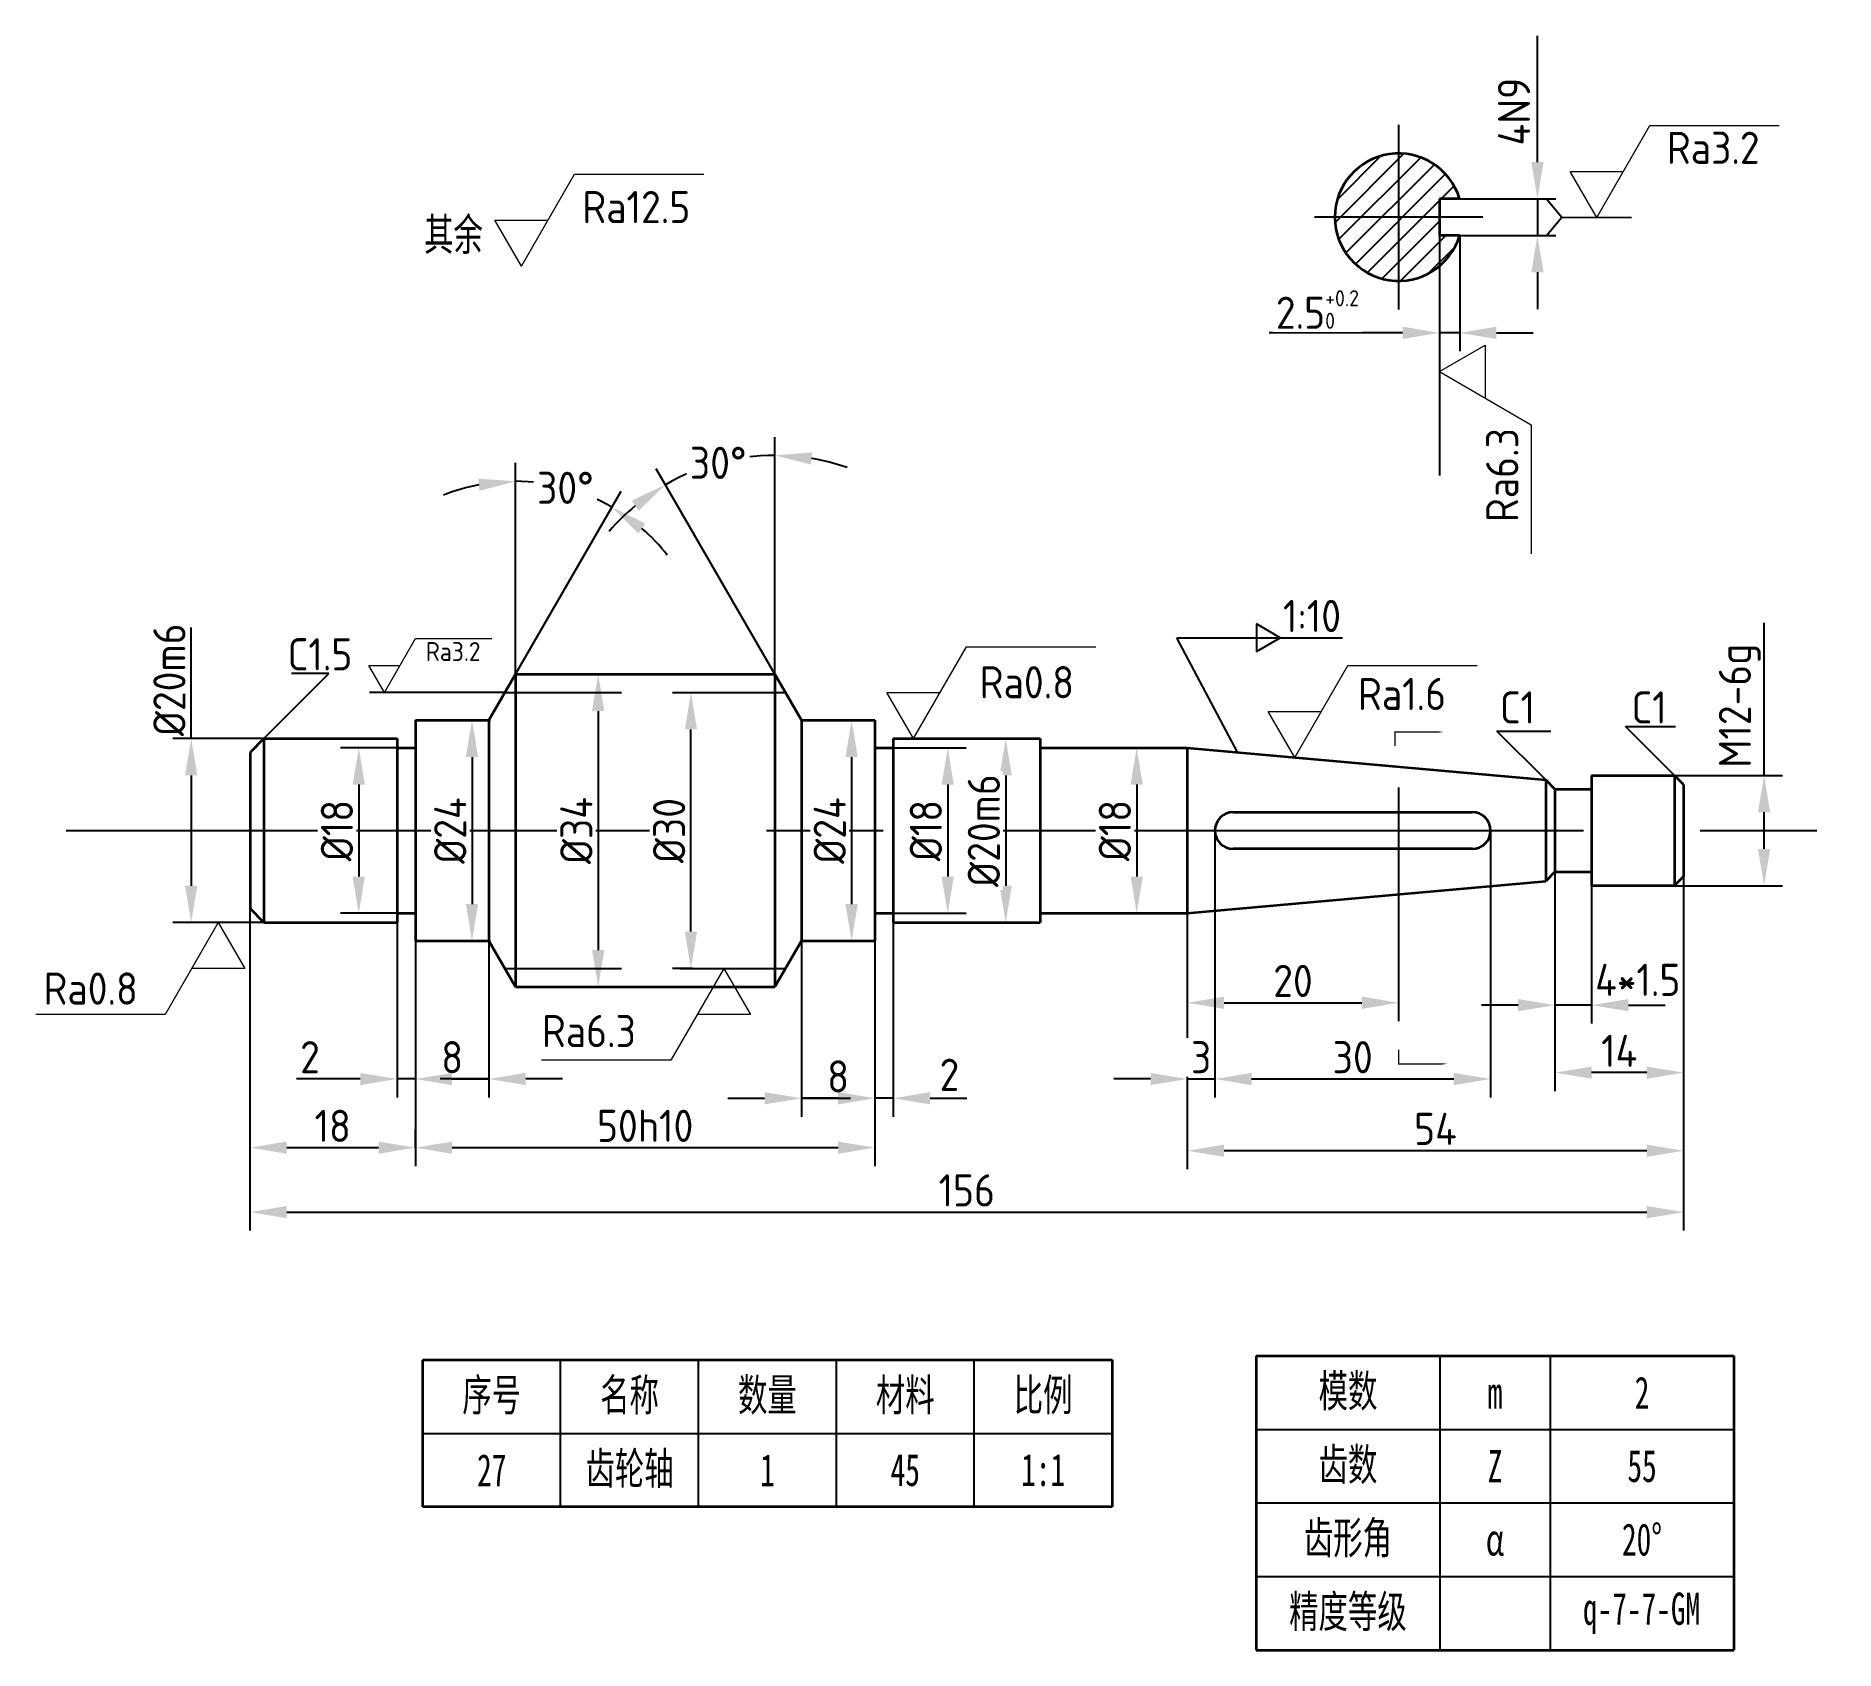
# Model space of a CAD drawing. Header units: millimetres. Extents: x 2207 to 2403, y 1770 to 1946.
import ezdxf

# ---------------------------------------------------------------- set-up
doc = ezdxf.new("R2010")
doc.units = ezdxf.units.MM
doc.linetypes.add('CENTERX2', pattern=[101.6, 63.5, -12.7, 12.7, -12.7])
doc.linetypes.add('HIDDENX2', pattern=[19.05, 12.7, -6.35])
for name, color, linetype in [('中心线', 1, 'CENTERX2'), ('标注', 3, 'Continuous'), ('细实线', 7, 'Continuous'), ('虚线', 7, 'HIDDENX2')]:
    doc.layers.add(name, color=color, linetype=linetype)
doc.layers.add('粗实线', color=7, linetype='Continuous', lineweight=35)
doc.styles.add('ISOCP', font='isocp.shx', dxfattribs={"height": 3.5})
doc.styles.add('仿宋', font='simfang.ttf', dxfattribs={"width": 0.67, "height": 3.5})
doc.styles.add('长仿宋体', font='simfang.ttf', dxfattribs={"width": 0.67, "height": 3.5})
doc.dimstyles.new('ISO-25$0', dxfattribs={"dimtxt": 3.5, "dimasz": 4, "dimexe": 2, "dimexo": 0, "dimtad": 1, "dimtoh": 1, "dimdsep": 46, "dimtxsty": 'ISOCP', "dimcen": 2.5, "dimadec": 0, "dimazin": 0, "dimtfac": 1, "dimtmove": 0, "dimatfit": 3, "dimfxl": 1, "dimtfill": 1, "dimarcsym": 0})
doc.dimstyles.new('ISO-25$2', dxfattribs={"dimtxt": 3.5, "dimasz": 4, "dimexe": 2, "dimexo": 0, "dimtad": 0, "dimtih": 1, "dimtoh": 1, "dimdsep": 46, "dimtxsty": 'ISOCP', "dimcen": 2.5, "dimadec": 0, "dimazin": 0, "dimtfac": 1, "dimtmove": 0, "dimatfit": 3, "dimfxl": 1, "dimtfill": 1, "dimarcsym": 0})

msp = doc.modelspace()

# ---------------------------------------------------------------- texts
at = {"layer": '标注', "char_height": 3.5, "attachment_point": 1, "rotation": 90, "style": 'ISOCP'}
for s, width, insert in [('4N9', 9.91674, (2365.903, 1933.993)), ('Ra6.3', 21.65058, (2364.617, 1893.02)), ('%%C20m6', 23.58816, (2219.581, 1869.737)), ('M12-6g', 13.53315, (2389.936, 1866.287))]:
    msp.add_mtext_dynamic_manual_height_columns(s, width=width, gutter_width=17.5, heights=[0], dxfattribs=dict(at, insert=insert))
at = {"layer": '标注', "char_height": 3.5, "attachment_point": 1}
for s, width, insert, style in [('Ra12.5', 17.39874, (2266.267, 1929.047), 'ISOCP'), ('其余', 7.23522, (2249.046, 1926.076), '仿宋'), ('1:10', 7.58916, (2342.504, 1884.558), 'ISOCP'), ('C1.5', 5.01837, (2234.196, 1880.391), 'ISOCP'), ('Ra0.8', 12.54211, (2309.505, 1877.348), 'ISOCP'), ('Ra1.6', 16.22552, (2350.67, 1876.072), 'ISOCP'), ('C1', 6.86331, (2366.121, 1874.604), 'ISOCP'), ('C1', 6.86331, (2380.438, 1874.604), 'ISOCP'), ('Ra0.8', 13.51989, (2207.628, 1844.017), 'ISOCP')]:
    msp.add_mtext_dynamic_manual_height_columns(s, width=width, gutter_width=17.5, heights=[0], dxfattribs=dict(at, insert=insert, style=style))
at = {"layer": '细实线', "char_height": 3.5, "attachment_point": 5}
for s, width, insert, style in [('\\pxqc;2', 20, (2381.583, 1798.3), '仿宋'), ('\\pxqc;27', 15, (2256.406, 1789.864), '长仿宋体'), ('\\pxqc;齿轮轴', 15, (2271.406, 1789.864), '长仿宋体'), ('\\pxqc;1', 15, (2286.406, 1789.864), '仿宋'), ('\\pxqc;45', 15, (2301.406, 1789.864), '长仿宋体'), ('\\pxqc;1:1', 15, (2316.406, 1789.864), '长仿宋体'), ('\\pxqc;55', 20, (2381.583, 1790.3), '仿宋'), ('\\pxqc;20°', 20, (2381.583, 1782.3), '仿宋'), ('\\pxqc;q-7-7-GM', 20, (2381.532, 1774.291), '仿宋')]:
    msp.add_mtext_dynamic_manual_height_columns(s, width=width, gutter_width=17.5, heights=[0], dxfattribs=dict(at, insert=insert, style=style))

# ---------------------------------------------------------------- blocks, each defined once
blk = doc.blocks.new('小明细框')
at = {"lineweight": 35}
for p, q in [((-75, 0), (-75, 16)), ((-75, 16), (0, 16)), ((0, 16), (0, 0)), ((0, 0), (-75, 0))]:
    blk.add_line(p, q, dxfattribs=at)
at = {"lineweight": -3}
for p, q in [((-60, 0), (-60, 16)), ((-45, 0), (-45, 16)), ((-30, 0), (-30, 16)), ((-15, 0), (-15, 16)), ((-75, 8), (0, 8))]:
    blk.add_line(p, q, dxfattribs=at)
at = {"lineweight": 35, "char_height": 3.5, "attachment_point": 5, "style": '仿宋'}
for s, insert in [('\\pxqc;序号', (-67.5, 12)), ('\\pxqc;名称', (-52.5, 12)), ('\\pxqc;数量', (-37.5, 12)), ('\\pxqc;材料', (-22.5, 12)), ('\\pxqc;比例', (-7.5, 12))]:
    blk.add_mtext_dynamic_manual_height_columns(s, width=15, gutter_width=17.5, heights=[0], dxfattribs=dict(at, insert=insert))
blk = doc.blocks.new('轴套特殊标注')
at = {"layer": '粗实线'}
for p, q in [((-52, 0), (-52, -32)), ((-52, 0), (0, 0)), ((0, 0), (0, -32)), ((-52, -32), (0, -32))]:
    blk.add_line(p, q, dxfattribs=at)
at = {"layer": '细实线'}
for p, q in [((-32, 0), (-32, -32)), ((-20, 0), (-20, -32)), ((-52, -8), (0, -8)), ((-52, -16), (0, -16)), ((-52, -24), (0, -24))]:
    blk.add_line(p, q, dxfattribs=at)
at = {"layer": '细实线', "char_height": 3.5, "attachment_point": 5}
for s, width, insert, style in [('\\pxqc;模数', 20, (-42, -4), '仿宋'), ('\\pxqc;m', 12, (-26, -4), '仿宋'), ('齿数', 20, (-42, -12), '仿宋'), ('\\pxqc;Z', 12, (-26, -12), '仿宋'), ('\\pxqc;齿形角', 20, (-42, -20), '仿宋'), ('\\pxqc;α', 12, (-26, -20), '仿宋'), ('\\pxqc;精度等级', 20, (-42, -28), '长仿宋体')]:
    blk.add_mtext_dynamic_manual_height_columns(s, width=width, gutter_width=17.5, heights=[0], dxfattribs=dict(at, insert=insert, style=style))
blk = doc.blocks.new('*D37')
at = {"layer": 'Defpoints', "color": 0, "transparency": 16777216}
for p in [(2231.6, 1869.46), (2223.7, 1849.46), (2231.6, 1849.46)]:
    blk.add_point(p, dxfattribs=at)
at = {"layer": '标注', "color": 0, "lineweight": -2, "transparency": 16777216}
for p, q in [((2231.6, 1869.46), (2221.7, 1869.46)), ((2223.7, 1865.46), (2223.7, 1853.46)), ((2231.6, 1849.46), (2221.7, 1849.46))]:
    blk.add_line(p, q, dxfattribs=at)
at = {"layer": '标注', "color": 0, "transparency": 16777216}
for points in [[(2223.03, 1865.46), (2224.37, 1865.46), (2223.7, 1869.46)], [(2223.03, 1853.46), (2224.37, 1853.46), (2223.7, 1849.46)]]:
    blk.add_solid(points, dxfattribs=at)
blk = doc.blocks.new('去除表面')
at = {"layer": '标注', "lineweight": 0}
for p, q in [((0, 0), (5.77, 10)), ((0, 0), (-2.89, 5)), ((-2.89, 5), (2.89, 5))]:
    blk.add_line(p, q, dxfattribs=at)
blk = doc.blocks.new('去除材料')
at = {"layer": '粗实线', "color": 3, "lineweight": 0}
blk.add_line((5.77, 10), (19.84, 10), dxfattribs=at)
blk.add_blockref('去除表面', (0, 0), dxfattribs=at)
blk = doc.blocks.new('*D38')
at = {"layer": 'Defpoints', "color": 0, "transparency": 16777216}
for p in [(2246.1, 1868.46), (2241.94, 1850.46), (2246.1, 1850.46)]:
    blk.add_point(p, dxfattribs=at)
at = {"layer": '标注', "color": 0, "lineweight": -2, "transparency": 16777216}
for p, q in [((2246.1, 1868.46), (2239.94, 1868.46)), ((2241.94, 1864.46), (2241.94, 1854.46)), ((2246.1, 1850.46), (2239.94, 1850.46))]:
    blk.add_line(p, q, dxfattribs=at)
at = {"layer": '标注', "color": 0, "transparency": 16777216}
for points in [[(2241.27, 1864.46), (2242.6, 1864.46), (2241.94, 1868.46)], [(2241.27, 1854.46), (2242.6, 1854.46), (2241.94, 1850.46)]]:
    blk.add_solid(points, dxfattribs=at)
at = {"layer": '标注', "color": 0, "transparency": 16777216, "insert": (2239.56, 1859.46), "char_height": 3.5, "attachment_point": 5, "rotation": 90, "style": 'ISOCP', "bg_fill": 3, "box_fill_scale": 1.1, "bg_fill_color": 256, "bg_fill_true_color": 13158600, "bg_fill_transparency": 0}
blk.add_mtext('%%C18', dxfattribs=at)
blk = doc.blocks.new('RA3.2')
at = {"lineweight": 35}
blk.add_blockref('去除材料', (0, 0), dxfattribs=at)
at = {"lineweight": -3, "insert": (7.63, 9.33), "char_height": 3.5, "attachment_point": 1, "style": 'ISOCP'}
blk.add_mtext_dynamic_manual_height_columns('Ra3.2', width=14.4167, gutter_width=17.5, heights=[0], dxfattribs=at)
blk = doc.blocks.new('*D39')
at = {"layer": 'Defpoints', "color": 0, "transparency": 16777216}
for p in [(2258.99, 1876.46), (2258.99, 1876.46), (2256.1, 1871.46), (2258.99, 1842.46)]:
    blk.add_point(p, dxfattribs=at)
at = {"layer": '标注', "color": 0, "lineweight": -2, "transparency": 16777216}
for q in [(2258.99, 1899.46), (2270.49, 1896.38)]:
    blk.add_line((2258.99, 1876.46), q, dxfattribs=at)
for start, end in [(100.9305, 111.8611), (60, 90), (38.1389, 49.0695)]:
    blk.add_arc((2258.99, 1876.46), 21, start, end, dxfattribs=at)
at = {"layer": '标注', "color": 0, "transparency": 16777216}
for points in [[(2254.94, 1897.75), (2255.07, 1896.42), (2258.99, 1897.46)], [(2272.36, 1891.79), (2273.13, 1892.87), (2269.49, 1894.65)]]:
    blk.add_solid(points, dxfattribs=at)
at = {"layer": '标注', "color": 0, "transparency": 16777216, "insert": (2264.42, 1896.75), "char_height": 3.5, "attachment_point": 5, "style": 'ISOCP', "bg_fill": 3, "box_fill_scale": 1.1, "bg_fill_color": 256, "bg_fill_true_color": 13158600, "bg_fill_transparency": 0}
blk.add_mtext('30°', dxfattribs=at)
at = {"layer": 'Defpoints', "color": 0, "transparency": 16777216}
blk.add_point((2266.17, 1896.2), dxfattribs=at)
blk = doc.blocks.new('*D40')
at = {"layer": 'Defpoints', "color": 0, "transparency": 16777216}
for p in [(2287.22, 1876.46), (2287.22, 1876.46), (2290.1, 1871.46), (2287.22, 1842.46)]:
    blk.add_point(p, dxfattribs=at)
at = {"layer": '标注', "color": 0, "lineweight": -2, "transparency": 16777216}
for q in [(2287.22, 1902.28), (2274.31, 1898.82)]:
    blk.add_line((2287.22, 1876.46), q, dxfattribs=at)
for start, end in [(90, 120), (70.7343, 80.3671), (129.6329, 139.2657)]:
    blk.add_arc((2287.22, 1876.46), 23.82, start, end, dxfattribs=at)
at = {"layer": '标注', "color": 0, "transparency": 16777216}
for points in [[(2291.15, 1899.28), (2291.26, 1900.61), (2287.22, 1900.28)], [(2271.64, 1895.36), (2272.4, 1894.26), (2275.31, 1897.09)]]:
    blk.add_solid(points, dxfattribs=at)
at = {"layer": '标注', "color": 0, "transparency": 16777216, "insert": (2281.05, 1899.47), "char_height": 3.5, "attachment_point": 5, "style": 'ISOCP', "bg_fill": 3, "box_fill_scale": 1.1, "bg_fill_color": 256, "bg_fill_true_color": 13158600, "bg_fill_transparency": 0}
blk.add_mtext('30°', dxfattribs=at)
at = {"layer": 'Defpoints', "color": 0, "transparency": 16777216}
blk.add_point((2283.08, 1899.92), dxfattribs=at)
blk = doc.blocks.new('*D41')
at = {"layer": 'Defpoints', "color": 0, "transparency": 16777216}
for p in [(2267.99, 1876.46), (2267.99, 1842.46), (2267.99, 1842.46)]:
    blk.add_point(p, dxfattribs=at)
at = {"layer": '标注', "color": 0, "lineweight": -2, "transparency": 16777216}
for p, q in [((2267.99, 1876.46), (2269.99, 1876.46)), ((2267.99, 1872.46), (2267.99, 1846.46)), ((2267.99, 1842.46), (2269.99, 1842.46))]:
    blk.add_line(p, q, dxfattribs=at)
at = {"layer": '标注', "color": 0, "transparency": 16777216}
for points in [[(2267.32, 1872.46), (2268.66, 1872.46), (2267.99, 1876.46)], [(2267.32, 1846.46), (2268.66, 1846.46), (2267.99, 1842.46)]]:
    blk.add_solid(points, dxfattribs=at)
at = {"layer": '标注', "color": 0, "transparency": 16777216, "insert": (2265.62, 1859.46), "char_height": 3.5, "attachment_point": 5, "rotation": 90, "style": 'ISOCP', "bg_fill": 3, "box_fill_scale": 1.1, "bg_fill_color": 256, "bg_fill_true_color": 13158600, "bg_fill_transparency": 0}
blk.add_mtext('%%C34', dxfattribs=at)
blk = doc.blocks.new('*D42')
at = {"layer": 'Defpoints', "color": 0, "transparency": 16777216}
for p in [(2278.08, 1874.46), (2278.26, 1874.46), (2278.26, 1844.46)]:
    blk.add_point(p, dxfattribs=at)
at = {"layer": '标注', "color": 0, "lineweight": -2, "transparency": 16777216}
for p, q in [((2278.26, 1874.46), (2276.08, 1874.46)), ((2278.08, 1848.46), (2278.08, 1870.46)), ((2278.26, 1844.46), (2276.08, 1844.46))]:
    blk.add_line(p, q, dxfattribs=at)
at = {"layer": '标注', "color": 0, "transparency": 16777216}
for points in [[(2277.42, 1870.46), (2278.75, 1870.46), (2278.08, 1874.46)], [(2277.42, 1848.46), (2278.75, 1848.46), (2278.08, 1844.46)]]:
    blk.add_solid(points, dxfattribs=at)
at = {"layer": '标注', "color": 0, "transparency": 16777216, "insert": (2275.71, 1859.46), "char_height": 3.5, "attachment_point": 5, "rotation": 90, "style": 'ISOCP', "bg_fill": 3, "box_fill_scale": 1.1, "bg_fill_color": 256, "bg_fill_true_color": 13158600, "bg_fill_transparency": 0}
blk.add_mtext('%%C30', dxfattribs=at)
blk = doc.blocks.new('*D43')
at = {"layer": 'Defpoints', "color": 0, "transparency": 16777216}
for p in [(2252.1, 1871.46), (2252.1, 1847.46), (2254.26, 1847.46)]:
    blk.add_point(p, dxfattribs=at)
at = {"layer": '标注', "color": 0, "lineweight": -2, "transparency": 16777216}
for p, q in [((2252.1, 1871.46), (2256.26, 1871.46)), ((2254.26, 1867.46), (2254.26, 1851.46)), ((2252.1, 1847.46), (2256.26, 1847.46))]:
    blk.add_line(p, q, dxfattribs=at)
at = {"layer": '标注', "color": 0, "transparency": 16777216}
for points in [[(2253.59, 1867.46), (2254.93, 1867.46), (2254.26, 1871.46)], [(2253.59, 1851.46), (2254.93, 1851.46), (2254.26, 1847.46)]]:
    blk.add_solid(points, dxfattribs=at)
at = {"layer": '标注', "color": 0, "transparency": 16777216, "insert": (2251.89, 1859.46), "char_height": 3.5, "attachment_point": 5, "rotation": 90, "style": 'ISOCP', "bg_fill": 3, "box_fill_scale": 1.1, "bg_fill_color": 256, "bg_fill_true_color": 13158600, "bg_fill_transparency": 0}
blk.add_mtext('%%C24', dxfattribs=at)
blk = doc.blocks.new('*D44')
at = {"layer": 'Defpoints', "color": 0, "transparency": 16777216}
for p in [(2294.1, 1871.46), (2294.1, 1847.46), (2295.57, 1847.46)]:
    blk.add_point(p, dxfattribs=at)
at = {"layer": '标注', "color": 0, "lineweight": -2, "transparency": 16777216}
for p, q in [((2294.1, 1871.46), (2297.57, 1871.46)), ((2295.57, 1867.46), (2295.57, 1851.46)), ((2294.1, 1847.46), (2297.57, 1847.46))]:
    blk.add_line(p, q, dxfattribs=at)
at = {"layer": '标注', "color": 0, "transparency": 16777216}
for points in [[(2294.9, 1867.46), (2296.24, 1867.46), (2295.57, 1871.46)], [(2294.9, 1851.46), (2296.24, 1851.46), (2295.57, 1847.46)]]:
    blk.add_solid(points, dxfattribs=at)
at = {"layer": '标注', "color": 0, "transparency": 16777216, "insert": (2293.19, 1859.46), "char_height": 3.5, "attachment_point": 5, "rotation": 90, "style": 'ISOCP', "bg_fill": 3, "box_fill_scale": 1.1, "bg_fill_color": 256, "bg_fill_true_color": 13158600, "bg_fill_transparency": 0}
blk.add_mtext('%%C24', dxfattribs=at)
blk = doc.blocks.new('*D45')
at = {"layer": 'Defpoints', "color": 0, "transparency": 16777216}
for p in [(2308.1, 1869.46), (2308.1, 1849.46), (2312.34, 1849.46)]:
    blk.add_point(p, dxfattribs=at)
at = {"layer": '标注', "color": 0, "lineweight": -2, "transparency": 16777216}
for p, q in [((2308.1, 1869.46), (2314.34, 1869.46)), ((2312.34, 1865.46), (2312.34, 1853.46)), ((2308.1, 1849.46), (2314.34, 1849.46))]:
    blk.add_line(p, q, dxfattribs=at)
at = {"layer": '标注', "color": 0, "transparency": 16777216}
for points in [[(2311.67, 1865.46), (2313, 1865.46), (2312.34, 1869.46)], [(2311.67, 1853.46), (2313, 1853.46), (2312.34, 1849.46)]]:
    blk.add_solid(points, dxfattribs=at)
at = {"layer": '标注', "color": 0, "transparency": 16777216, "insert": (2309.96, 1859.46), "char_height": 3.5, "attachment_point": 5, "rotation": 90, "style": 'ISOCP', "bg_fill": 3, "box_fill_scale": 1.1, "bg_fill_color": 256, "bg_fill_true_color": 13158600, "bg_fill_transparency": 0}
blk.add_mtext('%%C20m6', dxfattribs=at)
blk = doc.blocks.new('*D46')
at = {"layer": 'Defpoints', "color": 0, "transparency": 16777216}
for p in [(2300.1, 1868.46), (2300.1, 1850.46), (2306.03, 1850.46)]:
    blk.add_point(p, dxfattribs=at)
at = {"layer": '标注', "color": 0, "lineweight": -2, "transparency": 16777216}
for p, q in [((2300.1, 1868.46), (2308.03, 1868.46)), ((2306.03, 1864.46), (2306.03, 1854.46)), ((2300.1, 1850.46), (2308.03, 1850.46))]:
    blk.add_line(p, q, dxfattribs=at)
at = {"layer": '标注', "color": 0, "transparency": 16777216}
for points in [[(2305.36, 1864.46), (2306.69, 1864.46), (2306.03, 1868.46)], [(2305.36, 1854.46), (2306.69, 1854.46), (2306.03, 1850.46)]]:
    blk.add_solid(points, dxfattribs=at)
at = {"layer": '标注', "color": 0, "transparency": 16777216, "insert": (2303.65, 1859.46), "char_height": 3.5, "attachment_point": 5, "rotation": 90, "style": 'ISOCP', "bg_fill": 3, "box_fill_scale": 1.1, "bg_fill_color": 256, "bg_fill_true_color": 13158600, "bg_fill_transparency": 0}
blk.add_mtext('%%C18', dxfattribs=at)
blk = doc.blocks.new('*D47')
at = {"layer": 'Defpoints', "color": 0, "transparency": 16777216}
for p in [(2326.48, 1868.46), (2326.48, 1850.46), (2326.59, 1850.46)]:
    blk.add_point(p, dxfattribs=at)
at = {"layer": '标注', "color": 0, "lineweight": -2, "transparency": 16777216}
for p, q in [((2326.48, 1868.46), (2328.59, 1868.46)), ((2326.59, 1864.46), (2326.59, 1854.46)), ((2326.48, 1850.46), (2328.59, 1850.46))]:
    blk.add_line(p, q, dxfattribs=at)
at = {"layer": '标注', "color": 0, "transparency": 16777216}
for points in [[(2325.93, 1864.46), (2327.26, 1864.46), (2326.59, 1868.46)], [(2325.93, 1854.46), (2327.26, 1854.46), (2326.59, 1850.46)]]:
    blk.add_solid(points, dxfattribs=at)
at = {"layer": '标注', "color": 0, "transparency": 16777216, "insert": (2324.22, 1859.46), "char_height": 3.5, "attachment_point": 5, "rotation": 90, "style": 'ISOCP', "bg_fill": 3, "box_fill_scale": 1.1, "bg_fill_color": 256, "bg_fill_true_color": 13158600, "bg_fill_transparency": 0}
blk.add_mtext('%%C18', dxfattribs=at)
blk = doc.blocks.new('*D48')
at = {"layer": 'Defpoints', "color": 0, "transparency": 16777216}
for p in [(2385.1, 1865.46), (2394.87, 1865.46), (2385.1, 1853.46)]:
    blk.add_point(p, dxfattribs=at)
at = {"layer": '标注', "color": 0, "lineweight": -2, "transparency": 16777216}
for p, q in [((2385.1, 1865.46), (2396.87, 1865.46)), ((2394.87, 1857.46), (2394.87, 1861.46)), ((2385.1, 1853.46), (2396.87, 1853.46))]:
    blk.add_line(p, q, dxfattribs=at)
at = {"layer": '标注', "color": 0, "transparency": 16777216}
for points in [[(2394.2, 1861.46), (2395.53, 1861.46), (2394.87, 1865.46)], [(2394.2, 1857.46), (2395.53, 1857.46), (2394.87, 1853.46)]]:
    blk.add_solid(points, dxfattribs=at)
blk = doc.blocks.new('*D49')
at = {"layer": 'Defpoints', "color": 0, "transparency": 16777216}
for p in [(2359.53, 1924.2), (2361.74, 1924.2), (2359.53, 1913.61)]:
    blk.add_point(p, dxfattribs=at)
at = {"layer": '标注', "color": 0, "lineweight": -2, "transparency": 16777216}
for p, q in [((2359.53, 1924.2), (2359.53, 1911.61)), ((2361.74, 1924.2), (2361.74, 1911.61)), ((2355.53, 1913.61), (2340.99, 1913.61)), ((2361.74, 1913.61), (2359.53, 1913.61)), ((2365.74, 1913.61), (2369.74, 1913.61))]:
    blk.add_line(p, q, dxfattribs=at)
at = {"layer": '标注', "color": 0, "transparency": 16777216}
for points in [[(2355.53, 1914.28), (2355.53, 1912.94), (2359.53, 1913.61)], [(2365.74, 1914.28), (2365.74, 1912.94), (2361.74, 1913.61)]]:
    blk.add_solid(points, dxfattribs=at)
at = {"layer": '标注', "color": 0, "transparency": 16777216, "insert": (2346.26, 1916.15), "char_height": 3.5, "attachment_point": 5, "style": 'ISOCP', "bg_fill": 3, "box_fill_scale": 1.1, "bg_fill_color": 256, "bg_fill_true_color": 13158600, "bg_fill_transparency": 0}
blk.add_mtext('2.5{\\H0.5x;\\S+0.2^ 0;}', dxfattribs=at)
blk = doc.blocks.new('*D50')
at = {"layer": 'Defpoints', "color": 0, "transparency": 16777216}
for p in [(2361.74, 1928.2), (2361.74, 1924.2), (2370.2, 1924.2)]:
    blk.add_point(p, dxfattribs=at)
at = {"layer": '标注', "color": 0, "lineweight": -2, "transparency": 16777216}
for p, q in [((2370.2, 1932.2), (2370.2, 1936.2)), ((2361.74, 1928.2), (2372.2, 1928.2)), ((2370.2, 1928.2), (2370.2, 1924.2)), ((2361.74, 1924.2), (2372.2, 1924.2)), ((2370.2, 1920.2), (2370.2, 1916.2))]:
    blk.add_line(p, q, dxfattribs=at)
at = {"layer": '标注', "color": 0, "transparency": 16777216}
for points in [[(2369.54, 1932.2), (2370.87, 1932.2), (2370.2, 1928.2)], [(2369.54, 1920.2), (2370.87, 1920.2), (2370.2, 1924.2)]]:
    blk.add_solid(points, dxfattribs=at)
blk = doc.blocks.new('*D51')
at = {"layer": 'Defpoints', "color": 0, "transparency": 16777216}
for p in [(2386.1, 1854.46), (2230.1, 1850.96), (2386.1, 1817.94)]:
    blk.add_point(p, dxfattribs=at)
at = {"layer": '标注', "color": 0, "lineweight": -2, "transparency": 16777216}
for p, q in [((2386.1, 1854.46), (2386.1, 1815.94)), ((2230.1, 1850.96), (2230.1, 1815.94)), ((2234.1, 1817.94), (2382.1, 1817.94))]:
    blk.add_line(p, q, dxfattribs=at)
at = {"layer": '标注', "color": 0, "transparency": 16777216}
for points in [[(2234.1, 1818.61), (2234.1, 1817.27), (2230.1, 1817.94)], [(2382.1, 1818.61), (2382.1, 1817.27), (2386.1, 1817.94)]]:
    blk.add_solid(points, dxfattribs=at)
at = {"layer": '标注', "color": 0, "transparency": 16777216, "insert": (2308.1, 1820.31), "char_height": 3.5, "attachment_point": 5, "style": 'ISOCP', "bg_fill": 3, "box_fill_scale": 1.1, "bg_fill_color": 256, "bg_fill_true_color": 13158600, "bg_fill_transparency": 0}
blk.add_mtext('156', dxfattribs=at)
blk = doc.blocks.new('*D52')
at = {"layer": 'Defpoints', "color": 0, "transparency": 16777216}
for p in [(2372.1, 1854.96), (2386.1, 1854.46), (2372.1, 1833.12)]:
    blk.add_point(p, dxfattribs=at)
at = {"layer": '标注', "color": 0, "lineweight": -2, "transparency": 16777216}
for p, q in [((2372.1, 1854.96), (2372.1, 1831.12)), ((2386.1, 1854.46), (2386.1, 1831.12)), ((2382.1, 1833.12), (2376.1, 1833.12))]:
    blk.add_line(p, q, dxfattribs=at)
at = {"layer": '标注', "color": 0, "transparency": 16777216}
for points in [[(2376.1, 1833.78), (2376.1, 1832.45), (2372.1, 1833.12)], [(2382.1, 1833.78), (2382.1, 1832.45), (2386.1, 1833.12)]]:
    blk.add_solid(points, dxfattribs=at)
at = {"layer": '标注', "color": 0, "transparency": 16777216, "insert": (2379.1, 1835.49), "char_height": 3.5, "attachment_point": 5, "style": 'ISOCP', "bg_fill": 3, "box_fill_scale": 1.1, "bg_fill_color": 256, "bg_fill_true_color": 13158600, "bg_fill_transparency": 0}
blk.add_mtext('14', dxfattribs=at)
blk = doc.blocks.new('*D53')
at = {"layer": 'Defpoints', "color": 0, "transparency": 16777216}
for p in [(2372.1, 1854.96), (2376.1, 1853.46), (2372.1, 1840.46)]:
    blk.add_point(p, dxfattribs=at)
at = {"layer": '标注', "color": 0, "lineweight": -2, "transparency": 16777216}
for p, q in [((2372.1, 1854.96), (2372.1, 1838.46)), ((2376.1, 1853.46), (2376.1, 1838.46)), ((2368.1, 1840.46), (2364.1, 1840.46)), ((2376.1, 1840.46), (2372.1, 1840.46)), ((2380.1, 1840.46), (2384.1, 1840.46))]:
    blk.add_line(p, q, dxfattribs=at)
at = {"layer": '标注', "color": 0, "transparency": 16777216}
for points in [[(2368.1, 1841.13), (2368.1, 1839.8), (2372.1, 1840.46)], [(2380.1, 1841.13), (2380.1, 1839.8), (2376.1, 1840.46)]]:
    blk.add_solid(points, dxfattribs=at)
blk = doc.blocks.new('*D35')
at = {"layer": 'Defpoints', "color": 0, "transparency": 16777216}
for p in [(2386.1, 1854.46), (2332.1, 1850.46), (2332.1, 1824.62)]:
    blk.add_point(p, dxfattribs=at)
at = {"layer": '标注', "color": 0, "lineweight": -2, "transparency": 16777216}
for p, q in [((2386.1, 1854.46), (2386.1, 1822.62)), ((2332.1, 1850.46), (2332.1, 1822.62)), ((2382.1, 1824.62), (2336.1, 1824.62))]:
    blk.add_line(p, q, dxfattribs=at)
at = {"layer": '标注', "color": 0, "transparency": 16777216}
for points in [[(2336.1, 1825.29), (2336.1, 1823.96), (2332.1, 1824.62)], [(2382.1, 1825.29), (2382.1, 1823.96), (2386.1, 1824.62)]]:
    blk.add_solid(points, dxfattribs=at)
at = {"layer": '标注', "color": 0, "transparency": 16777216, "insert": (2359.1, 1827), "char_height": 3.5, "attachment_point": 5, "style": 'ISOCP', "bg_fill": 3, "box_fill_scale": 1.1, "bg_fill_color": 256, "bg_fill_true_color": 13158600, "bg_fill_transparency": 0}
blk.add_mtext('54', dxfattribs=at)
blk = doc.blocks.new('*D54')
at = {"layer": 'Defpoints', "color": 0, "transparency": 16777216}
for p in [(2230.1, 1850.96), (2248.1, 1850.46), (2248.1, 1824.96)]:
    blk.add_point(p, dxfattribs=at)
at = {"layer": '标注', "color": 0, "lineweight": -2, "transparency": 16777216}
for p, q in [((2230.1, 1850.96), (2230.1, 1822.96)), ((2248.1, 1850.46), (2248.1, 1822.96)), ((2234.1, 1824.96), (2244.1, 1824.96))]:
    blk.add_line(p, q, dxfattribs=at)
at = {"layer": '标注', "color": 0, "transparency": 16777216}
for points in [[(2234.1, 1825.62), (2234.1, 1824.29), (2230.1, 1824.96)], [(2244.1, 1825.62), (2244.1, 1824.29), (2248.1, 1824.96)]]:
    blk.add_solid(points, dxfattribs=at)
at = {"layer": '标注', "color": 0, "transparency": 16777216, "insert": (2239.1, 1827.33), "char_height": 3.5, "attachment_point": 5, "style": 'ISOCP', "bg_fill": 3, "box_fill_scale": 1.1, "bg_fill_color": 256, "bg_fill_true_color": 13158600, "bg_fill_transparency": 0}
blk.add_mtext('18', dxfattribs=at)
blk = doc.blocks.new('*D55')
at = {"layer": 'Defpoints', "color": 0, "transparency": 16777216}
for p in [(2298.1, 1847.46), (2248.1, 1824.96), (2298.1, 1824.96)]:
    blk.add_point(p, dxfattribs=at)
at = {"layer": '标注', "color": 0, "lineweight": -2, "transparency": 16777216}
for p, q in [((2298.1, 1847.46), (2298.1, 1822.96)), ((2248.1, 1824.96), (2248.1, 1826.96)), ((2252.1, 1824.96), (2294.1, 1824.96))]:
    blk.add_line(p, q, dxfattribs=at)
at = {"layer": '标注', "color": 0, "transparency": 16777216}
for points in [[(2252.1, 1825.62), (2252.1, 1824.29), (2248.1, 1824.96)], [(2294.1, 1825.62), (2294.1, 1824.29), (2298.1, 1824.96)]]:
    blk.add_solid(points, dxfattribs=at)
at = {"layer": '标注', "color": 0, "transparency": 16777216, "insert": (2273.1, 1827.33), "char_height": 3.5, "attachment_point": 5, "style": 'ISOCP', "bg_fill": 3, "box_fill_scale": 1.1, "bg_fill_color": 256, "bg_fill_true_color": 13158600, "bg_fill_transparency": 0}
blk.add_mtext('50h10', dxfattribs=at)
blk = doc.blocks.new('*D56')
at = {"layer": 'Defpoints', "color": 0, "transparency": 16777216}
for p in [(2290.1, 1847.46), (2298.1, 1847.46), (2298.1, 1830.33)]:
    blk.add_point(p, dxfattribs=at)
at = {"layer": '标注', "color": 0, "lineweight": -2, "transparency": 16777216}
for p, q in [((2290.1, 1847.46), (2290.1, 1828.33)), ((2298.1, 1847.46), (2298.1, 1828.33)), ((2282.1, 1830.33), (2286.1, 1830.33)), ((2290.1, 1830.33), (2295.43, 1830.33))]:
    blk.add_line(p, q, dxfattribs=at)
at = {"layer": '标注', "color": 0, "transparency": 16777216}
blk.add_solid([(2286.1, 1831), (2286.1, 1829.67), (2290.1, 1830.33)], dxfattribs=at)
at = {"layer": '标注', "color": 0, "transparency": 16777216, "insert": (2294.1, 1832.71), "char_height": 3.5, "attachment_point": 5, "style": 'ISOCP', "bg_fill": 3, "box_fill_scale": 1.1, "bg_fill_color": 256, "bg_fill_true_color": 13158600, "bg_fill_transparency": 0}
blk.add_mtext('8', dxfattribs=at)
blk = doc.blocks.new('*D57')
at = {"layer": 'Defpoints', "color": 0, "transparency": 16777216}
for p in [(2298.1, 1850.46), (2300.1, 1849.46), (2298.1, 1830.33)]:
    blk.add_point(p, dxfattribs=at)
at = {"layer": '标注', "color": 0, "lineweight": -2, "transparency": 16777216}
for p, q in [((2298.1, 1850.46), (2298.1, 1828.33)), ((2300.1, 1849.46), (2300.1, 1828.33)), ((2294.1, 1830.33), (2290.1, 1830.33)), ((2300.1, 1830.33), (2298.1, 1830.33)), ((2304.1, 1830.33), (2308.1, 1830.33))]:
    blk.add_line(p, q, dxfattribs=at)
at = {"layer": '标注', "color": 0, "transparency": 16777216}
for points in [[(2294.1, 1831), (2294.1, 1829.67), (2298.1, 1830.33)], [(2304.1, 1831), (2304.1, 1829.67), (2300.1, 1830.33)]]:
    blk.add_solid(points, dxfattribs=at)
blk = doc.blocks.new('*D58')
at = {"layer": 'Defpoints', "color": 0, "transparency": 16777216}
for p in [(2248.1, 1847.46), (2256.1, 1847.46), (2248.1, 1832.43)]:
    blk.add_point(p, dxfattribs=at)
at = {"layer": '标注', "color": 0, "lineweight": -2, "transparency": 16777216}
for p, q in [((2248.1, 1847.46), (2248.1, 1830.43)), ((2256.1, 1847.46), (2256.1, 1830.43)), ((2256.1, 1832.43), (2250.78, 1832.43)), ((2264.1, 1832.43), (2260.1, 1832.43))]:
    blk.add_line(p, q, dxfattribs=at)
at = {"layer": '标注', "color": 0, "transparency": 16777216}
blk.add_solid([(2260.1, 1833.09), (2260.1, 1831.76), (2256.1, 1832.43)], dxfattribs=at)
at = {"layer": '标注', "color": 0, "transparency": 16777216, "insert": (2252.1, 1834.8), "char_height": 3.5, "attachment_point": 5, "style": 'ISOCP', "bg_fill": 3, "box_fill_scale": 1.1, "bg_fill_color": 256, "bg_fill_true_color": 13158600, "bg_fill_transparency": 0}
blk.add_mtext('8', dxfattribs=at)
blk = doc.blocks.new('*D36')
at = {"layer": 'Defpoints', "color": 0, "transparency": 16777216}
for p in [(2246.1, 1850.46), (2248.1, 1850.46), (2246.1, 1832.43)]:
    blk.add_point(p, dxfattribs=at)
at = {"layer": '标注', "color": 0, "lineweight": -2, "transparency": 16777216}
for p, q in [((2246.1, 1850.46), (2246.1, 1830.43)), ((2248.1, 1850.46), (2248.1, 1830.43)), ((2242.1, 1832.43), (2235.15, 1832.43)), ((2248.1, 1832.43), (2246.1, 1832.43)), ((2252.1, 1832.43), (2256.1, 1832.43))]:
    blk.add_line(p, q, dxfattribs=at)
at = {"layer": '标注', "color": 0, "transparency": 16777216}
for points in [[(2242.1, 1833.09), (2242.1, 1831.76), (2246.1, 1832.43)], [(2252.1, 1833.09), (2252.1, 1831.76), (2248.1, 1832.43)]]:
    blk.add_solid(points, dxfattribs=at)
at = {"layer": '标注', "color": 0, "transparency": 16777216, "insert": (2236.63, 1834.8), "char_height": 3.5, "attachment_point": 5, "style": 'ISOCP', "bg_fill": 3, "box_fill_scale": 1.1, "bg_fill_color": 256, "bg_fill_true_color": 13158600, "bg_fill_transparency": 0}
blk.add_mtext('2', dxfattribs=at)
blk = doc.blocks.new('*D59')
at = {"layer": 'Defpoints', "color": 0, "transparency": 16777216}
for p in [(2335.1, 1859.46), (2332.1, 1850.46)]:
    blk.add_point(p, dxfattribs=at)
at = {"layer": '标注', "color": 0, "lineweight": -2, "transparency": 16777216}
for p, q in [((2335.1, 1859.46), (2335.1, 1830.43)), ((2332.1, 1850.46), (2332.1, 1830.43)), ((2328.1, 1832.43), (2324.1, 1832.43)), ((2332.1, 1832.43), (2335.1, 1832.43)), ((2339.1, 1832.43), (2343.1, 1832.43))]:
    blk.add_line(p, q, dxfattribs=at)
at = {"layer": '标注', "color": 0, "transparency": 16777216}
for points in [[(2328.1, 1833.09), (2328.1, 1831.76), (2332.1, 1832.43)], [(2339.1, 1833.09), (2339.1, 1831.76), (2335.1, 1832.43)]]:
    blk.add_solid(points, dxfattribs=at)
at = {"layer": '标注', "color": 0, "transparency": 16777216, "insert": (2333.6, 1834.8), "char_height": 3.5, "attachment_point": 5, "style": 'ISOCP', "bg_fill": 3, "box_fill_scale": 1.1, "bg_fill_color": 256, "bg_fill_true_color": 13158600, "bg_fill_transparency": 0}
blk.add_mtext('3', dxfattribs=at)
at = {"layer": 'Defpoints', "color": 0, "transparency": 16777216}
blk.add_point((2335.1, 1832.43), dxfattribs=at)
blk = doc.blocks.new('*D60')
at = {"layer": 'Defpoints', "color": 0, "transparency": 16777216}
for p in [(2335.1, 1859.46), (2365.1, 1859.46), (2365.1, 1832.43)]:
    blk.add_point(p, dxfattribs=at)
at = {"layer": '标注', "color": 0, "lineweight": -2, "transparency": 16777216}
for p, q in [((2335.1, 1859.46), (2335.1, 1830.43)), ((2365.1, 1859.46), (2365.1, 1830.43)), ((2339.1, 1832.43), (2361.1, 1832.43))]:
    blk.add_line(p, q, dxfattribs=at)
at = {"layer": '标注', "color": 0, "transparency": 16777216}
for points in [[(2339.1, 1833.09), (2339.1, 1831.76), (2335.1, 1832.43)], [(2361.1, 1833.09), (2361.1, 1831.76), (2365.1, 1832.43)]]:
    blk.add_solid(points, dxfattribs=at)
at = {"layer": '标注', "color": 0, "transparency": 16777216, "insert": (2350.1, 1834.8), "char_height": 3.5, "attachment_point": 5, "style": 'ISOCP', "bg_fill": 3, "box_fill_scale": 1.1, "bg_fill_color": 256, "bg_fill_true_color": 13158600, "bg_fill_transparency": 0}
blk.add_mtext('30', dxfattribs=at)
blk = doc.blocks.new('*D61')
at = {"layer": 'Defpoints', "color": 0, "transparency": 16777216}
for p in [(2355.09, 1859.46), (2332.1, 1850.46), (2355.09, 1840.72)]:
    blk.add_point(p, dxfattribs=at)
at = {"layer": '标注', "color": 0, "lineweight": -2, "transparency": 16777216}
for p, q in [((2355.09, 1859.46), (2355.09, 1838.72)), ((2332.1, 1850.46), (2332.1, 1838.72)), ((2336.1, 1840.72), (2351.09, 1840.72))]:
    blk.add_line(p, q, dxfattribs=at)
at = {"layer": '标注', "color": 0, "transparency": 16777216}
for points in [[(2336.1, 1841.39), (2336.1, 1840.05), (2332.1, 1840.72)], [(2351.09, 1841.39), (2351.09, 1840.05), (2355.09, 1840.72)]]:
    blk.add_solid(points, dxfattribs=at)
at = {"layer": '标注', "color": 0, "transparency": 16777216, "insert": (2343.6, 1843.1), "char_height": 3.5, "attachment_point": 5, "style": 'ISOCP', "bg_fill": 3, "box_fill_scale": 1.1, "bg_fill_color": 256, "bg_fill_true_color": 13158600, "bg_fill_transparency": 0}
blk.add_mtext('20', dxfattribs=at)

# ---------------------------------------------------------------- dimensions: what is measured, and where the dimension line sits
at = {"layer": '标注'}
for base, p1, p2, picture, middle in [((2223.7, 1849.464), (2231.602, 1869.464), (2231.602, 1849.464), '*D37', (2223.7, 1859.464)), ((2394.865, 1865.464), (2385.102, 1853.464), (2385.102, 1865.464), '*D48', (2394.865, 1859.464))]:
    dim = msp.add_linear_dim(base=base, p1=p1, p2=p2, angle=90, text=' ', dimstyle='ISO-25$0', dxfattribs=at)
    dim.commit()
    dim.dimension.update_dxf_attribs({"geometry": picture, "text_midpoint": middle})

# ---------------------------------------------------------------- hatches: boundary and pattern name
at = {"layer": '细实线', "transparency": 33554687}
h = msp.add_hatch(dxfattribs=at)
h.set_pattern_fill('ANSI31', color=256, scale=0.5)
h.set_pattern_definition([(45, (-189.8981, -551.8325), (-1.122532, 1.122532), [])])
h.paths.add_polyline_path([(2355.094, 1933.133), (2355.094, 1926.197), (2359.53, 1926.197), (2359.53, 1928.197), (2361.735, 1928.197, 0.3309133)])
h.paths.add_polyline_path([(2355.094, 1933.133, 0.4142136), (2348.159, 1926.197), (2355.094, 1926.197)])
h.paths.add_polyline_path([(2355.094, 1926.197), (2348.159, 1926.197, 0.4142136), (2355.094, 1919.261)])
h.paths.add_polyline_path([(2359.53, 1926.197), (2355.094, 1926.197), (2355.094, 1919.261, 0.3309133), (2361.735, 1924.197), (2359.53, 1924.197)])

# ---------------------------------------------------------------- linework, layer by layer
at = {"layer": '中心线'}
for p, q in [((2355.094, 1936.249), (2355.094, 1916.145)), ((2364.248, 1926.197), (2345.941, 1926.197)), ((2355.094, 1864.148), (2355.094, 1854.78)), ((2210.102, 1859.464), (2402.584, 1859.464))]:
    msp.add_line(p, q, dxfattribs=at)
at = {"layer": '标注'}
for p, q in [((2370.203, 1936.197), (2370.203, 1945.912)), ((2371.172, 1928.197), (2372.87, 1926.185)), ((2371.172, 1924.197), (2372.87, 1926.185)), ((2372.87, 1926.185), (2380.432, 1926.149)), ((2223.7, 1869.464), (2223.7, 1881.568)), ((2342.219, 1880.436), (2339.621, 1881.936)), ((2339.621, 1881.936), (2339.621, 1878.936)), ((2394.865, 1865.464), (2394.865, 1882.053)), ((2337.57, 1867.973), (2330.968, 1880.436)), ((2330.968, 1880.436), (2342.219, 1880.436)), ((2339.621, 1878.936), (2342.219, 1880.436)), ((2342.219, 1880.436), (2348.971, 1880.436)), ((2231.602, 1869.464), (2238.673, 1876.535)), ((2238.673, 1876.535), (2234.621, 1876.535)), ((2247.313, 1874.464), (2243.117, 1874.464)), ((2257.834, 1874.464), (2247.313, 1874.464)), ((2371.102, 1864.964), (2365.799, 1870.267)), ((2365.799, 1870.267), (2371.656, 1870.267)), ((2385.102, 1865.464), (2379.799, 1870.767)), ((2379.799, 1870.767), (2385.235, 1870.767))]:
    msp.add_line(p, q, dxfattribs=at)
at = {"layer": '粗实线'}
for p, q in [((2361.735, 1928.197), (2359.53, 1928.197)), ((2359.53, 1928.197), (2359.53, 1924.197)), ((2361.735, 1924.197), (2359.53, 1924.197)), ((2361.735, 1924.197), (2359.53, 1924.197)), ((2256.102, 1871.464), (2258.989, 1876.464)), ((2258.989, 1876.464), (2287.215, 1876.464)), ((2258.989, 1876.464), (2258.989, 1842.464)), ((2290.102, 1871.464), (2287.215, 1876.464)), ((2287.215, 1876.464), (2287.215, 1842.464)), ((2248.102, 1871.464), (2256.102, 1871.464)), ((2248.102, 1871.464), (2248.102, 1847.464)), ((2256.102, 1871.464), (2256.102, 1847.464)), ((2290.102, 1871.464), (2298.102, 1871.464)), ((2290.102, 1871.464), (2290.102, 1847.464)), ((2298.102, 1871.464), (2298.102, 1847.464)), ((2231.602, 1869.464), (2230.102, 1867.964)), ((2230.102, 1867.964), (2230.102, 1850.964)), ((2231.602, 1869.464), (2246.102, 1869.464)), ((2231.602, 1869.464), (2231.602, 1849.464)), ((2246.102, 1869.464), (2246.102, 1849.464)), ((2246.102, 1868.464), (2248.102, 1868.464)), ((2298.102, 1868.464), (2300.102, 1868.464)), ((2300.102, 1869.464), (2316.102, 1869.464)), ((2300.102, 1869.464), (2300.102, 1849.464)), ((2316.102, 1869.464), (2316.102, 1849.464)), ((2316.102, 1868.464), (2332.102, 1868.464)), ((2332.102, 1868.464), (2332.102, 1850.464)), ((2332.102, 1868.464), (2371.102, 1864.964)), ((2371.102, 1864.964), (2371.102, 1853.964)), ((2372.102, 1863.964), (2371.102, 1864.964)), ((2372.102, 1863.964), (2376.102, 1863.964)), ((2372.102, 1863.964), (2372.102, 1854.964)), ((2376.102, 1865.464), (2385.102, 1865.464)), ((2376.102, 1865.464), (2376.102, 1853.464)), ((2386.102, 1864.464), (2385.102, 1865.464)), ((2385.102, 1865.464), (2385.102, 1853.464)), ((2386.102, 1864.464), (2386.102, 1854.464)), ((2337.102, 1861.464), (2363.102, 1861.464)), ((2363.102, 1857.464), (2337.102, 1857.464)), ((2372.102, 1854.964), (2371.102, 1853.964)), ((2372.102, 1854.964), (2376.102, 1854.964)), ((2386.102, 1854.464), (2385.102, 1853.464)), ((2332.102, 1850.464), (2371.102, 1853.964)), ((2376.102, 1853.464), (2385.102, 1853.464)), ((2231.602, 1849.464), (2230.102, 1850.964)), ((2246.102, 1850.464), (2248.102, 1850.464)), ((2298.102, 1850.464), (2300.102, 1850.464)), ((2316.102, 1850.464), (2332.102, 1850.464)), ((2231.602, 1849.464), (2246.102, 1849.464)), ((2300.102, 1849.464), (2316.102, 1849.464)), ((2248.102, 1847.464), (2256.102, 1847.464)), ((2256.102, 1847.464), (2258.989, 1842.464)), ((2290.102, 1847.464), (2287.215, 1842.464)), ((2290.102, 1847.464), (2298.102, 1847.464)), ((2258.989, 1842.464), (2287.215, 1842.464))]:
    msp.add_line(p, q, dxfattribs=at)
msp.add_lwpolyline([(2354.692, 1868.642, 0.14, 0.14, 0), (2354.692, 1870.178, 0.14, 0.14, 0), (2356.817, 1870.178, 0.798, 0, 0), (2360.005, 1870.178, 0, 0, 0)], format="xyseb", dxfattribs=at)
for centre, radius, start, end in [((2355.094, 1926.197), 6.936, 16.75973, 343.24027), ((2337.102, 1859.464), 2, 90, 270), ((2363.102, 1859.464), 2, 270, 90)]:
    msp.add_arc(centre, radius, start, end, dxfattribs=at)
at = {"layer": '虚线'}
for p, q in [((2257.834, 1874.464), (2288.37, 1874.464)), ((2257.834, 1844.464), (2288.37, 1844.464))]:
    msp.add_line(p, q, dxfattribs=at)

# ---------------------------------------------------------------- block references
at = {"layer": '标注'}
for name, p in [('RA3.2', (2376.651, 1926.167)), ('去除材料', (2259.646, 1920.862)), ('去除材料', (2343.8, 1867.414))]:
    msp.add_blockref(name, p, dxfattribs=at)
at = {"layer": '标注', "xscale": 0.5900309995381068, "yscale": 0.5900309995381068, "zscale": 0.5900309995381068}
msp.add_blockref('RA3.2', (2244.724, 1874.464), dxfattribs=at)
at = {"layer": '标注', "rotation": 180}
msp.add_blockref('去除材料', (2226.651, 1849.464), dxfattribs=at)
at = {"layer": '细实线'}
for name, p in [('小明细框', (2323.906, 1785.864)), ('轴套特殊标注', (2391.583, 1802.3))]:
    msp.add_blockref(name, p, dxfattribs=at)

msp.set_redraw_order([(e.dxf.handle, doc.entitydb.next_handle()) for e in msp.query("TEXT MTEXT ATTDEF DIMENSION ARC_DIMENSION")])  # texts and dimensions are drawn at this point

# ---------------------------------------------------------------- next in the draw order: dimensions: what is measured, and where the dimension line sits
at = {"layer": '标注'}
dim = msp.add_linear_dim(base=(2359.53, 1913.61), p1=(2361.735, 1924.197), p2=(2359.53, 1924.197), text='2.5{\\H0.5x;\\S+0.2^ 0;}', dimstyle='ISO-25$0', dxfattribs=at)
dim.commit()
dim.dimension.update_dxf_attribs({"geometry": '*D49', "text_midpoint": (2346.258, 1916.146)})
dim = msp.add_angular_dim_2l(base=(2266.171, 1896.197), line1=((2258.989, 1876.464), (2258.989, 1842.464)), line2=((2256.102, 1871.464), (2258.989, 1876.464)), dimstyle='ISO-25$2', override={"dimtfill": 1}, dxfattribs=at)
dim.commit()
dim.dimension.update_dxf_attribs({"geometry": '*D39', "text_midpoint": (2264.424, 1896.747)})
dim = msp.add_linear_dim(base=(2241.935, 1850.464), p1=(2246.102, 1868.464), p2=(2246.102, 1850.464), angle=90, text='%%C<>', dimstyle='ISO-25$0', override={"dimtfill": 1}, dxfattribs=at)
dim.commit()
dim.dimension.update_dxf_attribs({"geometry": '*D38', "text_midpoint": (2239.56, 1859.464)})
for base, p1, p2, text, picture, middle in [((2312.336, 1849.464), (2308.102, 1869.464), (2308.102, 1849.464), '%%C<>m6', '*D45', (2309.961, 1859.464)), ((2326.594, 1850.464), (2326.48, 1868.464), (2326.48, 1850.464), '%%C<>', '*D47', (2324.219, 1859.464))]:
    dim = msp.add_linear_dim(base=base, p1=p1, p2=p2, angle=90, text=text, dimstyle='ISO-25$0', dxfattribs=at)
    dim.commit()
    dim.dimension.update_dxf_attribs({"geometry": picture, "text_midpoint": middle})

# ---------------------------------------------------------------- next in the draw order: linework, layer by layer
msp.add_line((2359.53, 1911.61), (2359.53, 1898.093), dxfattribs=at)

# ---------------------------------------------------------------- next in the draw order: block references
at = {"layer": '标注', "rotation": 270}
msp.add_blockref('去除材料', (2359.53, 1909.391), dxfattribs=at)
at = {"layer": '标注'}
msp.add_blockref('去除材料', (2302.297, 1869.464), dxfattribs=at)

# ---------------------------------------------------------------- next in the draw order: dimensions: what is measured, and where the dimension line sits
for base, p1, p2, text, picture, middle in [((2370.203, 1924.197), (2361.735, 1928.197), (2361.735, 1924.197), ' ', '*D50', (2370.203, 1926.197)), ((2254.261, 1847.464), (2252.102, 1871.464), (2252.102, 1847.464), '%%C<>', '*D43', (2251.886, 1859.464)), ((2306.026, 1850.464), (2300.102, 1868.464), (2300.102, 1850.464), '%%C<>', '*D46', (2303.651, 1859.464))]:
    dim = msp.add_linear_dim(base=base, p1=p1, p2=p2, angle=90, text=text, dimstyle='ISO-25$0', dxfattribs=at)
    dim.commit()
    dim.dimension.update_dxf_attribs({"geometry": picture, "text_midpoint": middle})
dim = msp.add_angular_dim_2l(base=(2283.079, 1899.922), line1=((2287.215, 1876.464), (2287.215, 1842.464)), line2=((2290.102, 1871.464), (2287.215, 1876.464)), dimstyle='ISO-25$2', override={"dimtfill": 1}, dxfattribs=at)
dim.commit()
dim.dimension.update_dxf_attribs({"geometry": '*D40', "text_midpoint": (2281.05, 1899.472)})

# ---------------------------------------------------------------- next in the draw order: dimensions: what is measured, and where the dimension line sits
for base, p1, p2, picture, middle in [((2267.991, 1842.464), (2267.991, 1876.464), (2267.991, 1842.464), '*D41', (2265.616, 1859.464)), ((2278.083, 1874.464), (2278.26, 1844.464), (2278.26, 1874.464), '*D42', (2275.708, 1859.464)), ((2295.57, 1847.464), (2294.102, 1871.464), (2294.102, 1847.464), '*D44', (2293.194, 1859.464))]:
    dim = msp.add_linear_dim(base=base, p1=p1, p2=p2, angle=90, text='%%C<>', dimstyle='ISO-25$0', dxfattribs=at)
    dim.commit()
    dim.dimension.update_dxf_attribs({"geometry": picture, "text_midpoint": middle})

# ---------------------------------------------------------------- next in the draw order: dimensions: what is measured, and where the dimension line sits
dim = msp.add_linear_dim(base=(2386.102, 1817.938), p1=(2230.102, 1850.964), p2=(2386.102, 1854.464), dimstyle='ISO-25$0', dxfattribs=at)
dim.commit()
dim.dimension.update_dxf_attribs({"geometry": '*D51', "text_midpoint": (2308.102, 1820.313)})

# ---------------------------------------------------------------- next in the draw order: texts
at = {"layer": '标注', "insert": (2305.137, 1834.636), "char_height": 3.5, "attachment_point": 1, "style": 'ISOCP'}
msp.add_mtext_dynamic_manual_height_columns('2', width=4.42338, gutter_width=17.5, heights=[0], dxfattribs=at)

# ---------------------------------------------------------------- next in the draw order: dimensions: what is measured, and where the dimension line sits
at = {"layer": '标注'}
for base, p1, p2, picture, middle in [((2372.102, 1833.118), (2386.102, 1854.464), (2372.102, 1854.964), '*D52', (2379.102, 1835.493)), ((2248.102, 1824.957), (2230.102, 1850.964), (2248.102, 1850.464), '*D54', (2239.102, 1827.332))]:
    dim = msp.add_linear_dim(base=base, p1=p1, p2=p2, dimstyle='ISO-25$0', dxfattribs=at)
    dim.commit()
    dim.dimension.update_dxf_attribs({"geometry": picture, "text_midpoint": middle})

# ---------------------------------------------------------------- next in the draw order: texts
at = {"layer": '标注', "insert": (2376.479, 1844.965), "char_height": 3.5, "attachment_point": 1, "style": 'ISOCP'}
msp.add_mtext_dynamic_manual_height_columns('4*1.5', width=8.74137, gutter_width=17.5, heights=[0], dxfattribs=at)

# ---------------------------------------------------------------- next in the draw order: dimensions: what is measured, and where the dimension line sits
at = {"layer": '标注'}
for base, p1, p2, text, picture, middle in [((2372.102, 1840.462), (2376.102, 1853.464), (2372.102, 1854.964), ' ', '*D53', (2374.102, 1840.462)), ((2298.102, 1824.957), (2248.102, 1824.957), (2298.102, 1847.464), '50h10', '*D55', (2273.102, 1827.332))]:
    dim = msp.add_linear_dim(base=base, p1=p1, p2=p2, text=text, dimstyle='ISO-25$0', dxfattribs=at)
    dim.commit()
    dim.dimension.update_dxf_attribs({"geometry": picture, "text_midpoint": middle})

# ---------------------------------------------------------------- next in the draw order: texts
at = {"layer": '标注', "insert": (2261.866, 1839.398), "char_height": 3.5, "attachment_point": 1, "style": 'ISOCP'}
msp.add_mtext_dynamic_manual_height_columns('Ra6.3', width=14.03063, gutter_width=17.5, heights=[0], dxfattribs=at)

# ---------------------------------------------------------------- next in the draw order: dimensions: what is measured, and where the dimension line sits
at = {"layer": '标注'}
dim = msp.add_linear_dim(base=(2332.102, 1824.622), p1=(2386.102, 1854.464), p2=(2332.102, 1850.464), dimstyle='ISO-25$0', dxfattribs=at)
dim.commit()
dim.dimension.update_dxf_attribs({"geometry": '*D35', "text_midpoint": (2359.102, 1826.997)})
dim = msp.add_linear_dim(base=(2298.102, 1830.333), p1=(2290.102, 1847.464), p2=(2298.102, 1847.464), dimstyle='ISO-25$0', override={"dimsd2": 1}, dxfattribs=at)
dim.commit()
dim.dimension.update_dxf_attribs({"geometry": '*D56', "text_midpoint": (2294.102, 1832.708)})

# ---------------------------------------------------------------- next in the draw order: block references
at = {"layer": '标注', "rotation": 180}
msp.add_blockref('去除材料', (2281.67, 1844.464), dxfattribs=at)

# ---------------------------------------------------------------- next in the draw order: dimensions: what is measured, and where the dimension line sits
at = {"layer": '标注'}
dim = msp.add_linear_dim(base=(2335.102, 1832.427), p1=(2332.102, 1850.464), p2=(2335.102, 1859.464), dimstyle='ISO-25$0', override={"dimtmove": 1}, dxfattribs=at)
dim.commit()
dim.dimension.update_dxf_attribs({"geometry": '*D59', "text_midpoint": (2333.602, 1834.802)})
dim = msp.add_linear_dim(base=(2298.102, 1830.333), p1=(2300.102, 1849.464), p2=(2298.102, 1850.464), text=' ', dimstyle='ISO-25$0', dxfattribs=at)
dim.commit()
dim.dimension.update_dxf_attribs({"geometry": '*D57', "text_midpoint": (2299.102, 1830.333)})

# ---------------------------------------------------------------- next in the draw order: dimensions: what is measured, and where the dimension line sits
for base, p1, p2, override, picture, middle in [((2365.102, 1832.427), (2335.102, 1859.464), (2365.102, 1859.464), {"dimtmove": 1}, '*D60', (2350.102, 1834.802)), ((2248.102, 1832.427), (2256.102, 1847.464), (2248.102, 1847.464), {"dimsd2": 1}, '*D58', (2252.102, 1834.802))]:
    dim = msp.add_linear_dim(base=base, p1=p1, p2=p2, dimstyle='ISO-25$0', override=override, dxfattribs=at)
    dim.commit()
    dim.dimension.update_dxf_attribs({"geometry": picture, "text_midpoint": middle})

# ---------------------------------------------------------------- next in the draw order: linework, layer by layer
at = {"layer": '粗实线'}
msp.add_lwpolyline([(2355.094, 1835.609, 0.14, 0.14, 0), (2355.094, 1834.074, 0.14, 0.14, 0), (2357.219, 1834.074, 0.798, 0, 0), (2360.407, 1834.074, 0, 0, 0)], format="xyseb", dxfattribs=at)

# ---------------------------------------------------------------- next in the draw order: dimensions: what is measured, and where the dimension line sits
at = {"layer": '标注'}
dim = msp.add_linear_dim(base=(2355.094, 1840.72), p1=(2332.102, 1850.464), p2=(2355.094, 1859.464), text='20', dimstyle='ISO-25$0', dxfattribs=at)
dim.commit()
dim.dimension.update_dxf_attribs({"geometry": '*D61', "text_midpoint": (2343.598, 1843.095)})
dim = msp.add_linear_dim(base=(2246.102, 1832.427), p1=(2248.102, 1850.464), p2=(2246.102, 1850.464), dimstyle='ISO-25$0', dxfattribs=at)
dim.commit()
dim.dimension.update_dxf_attribs({"geometry": '*D36', "text_midpoint": (2236.627, 1834.802)})

doc.saveas('drawing.dxf')
